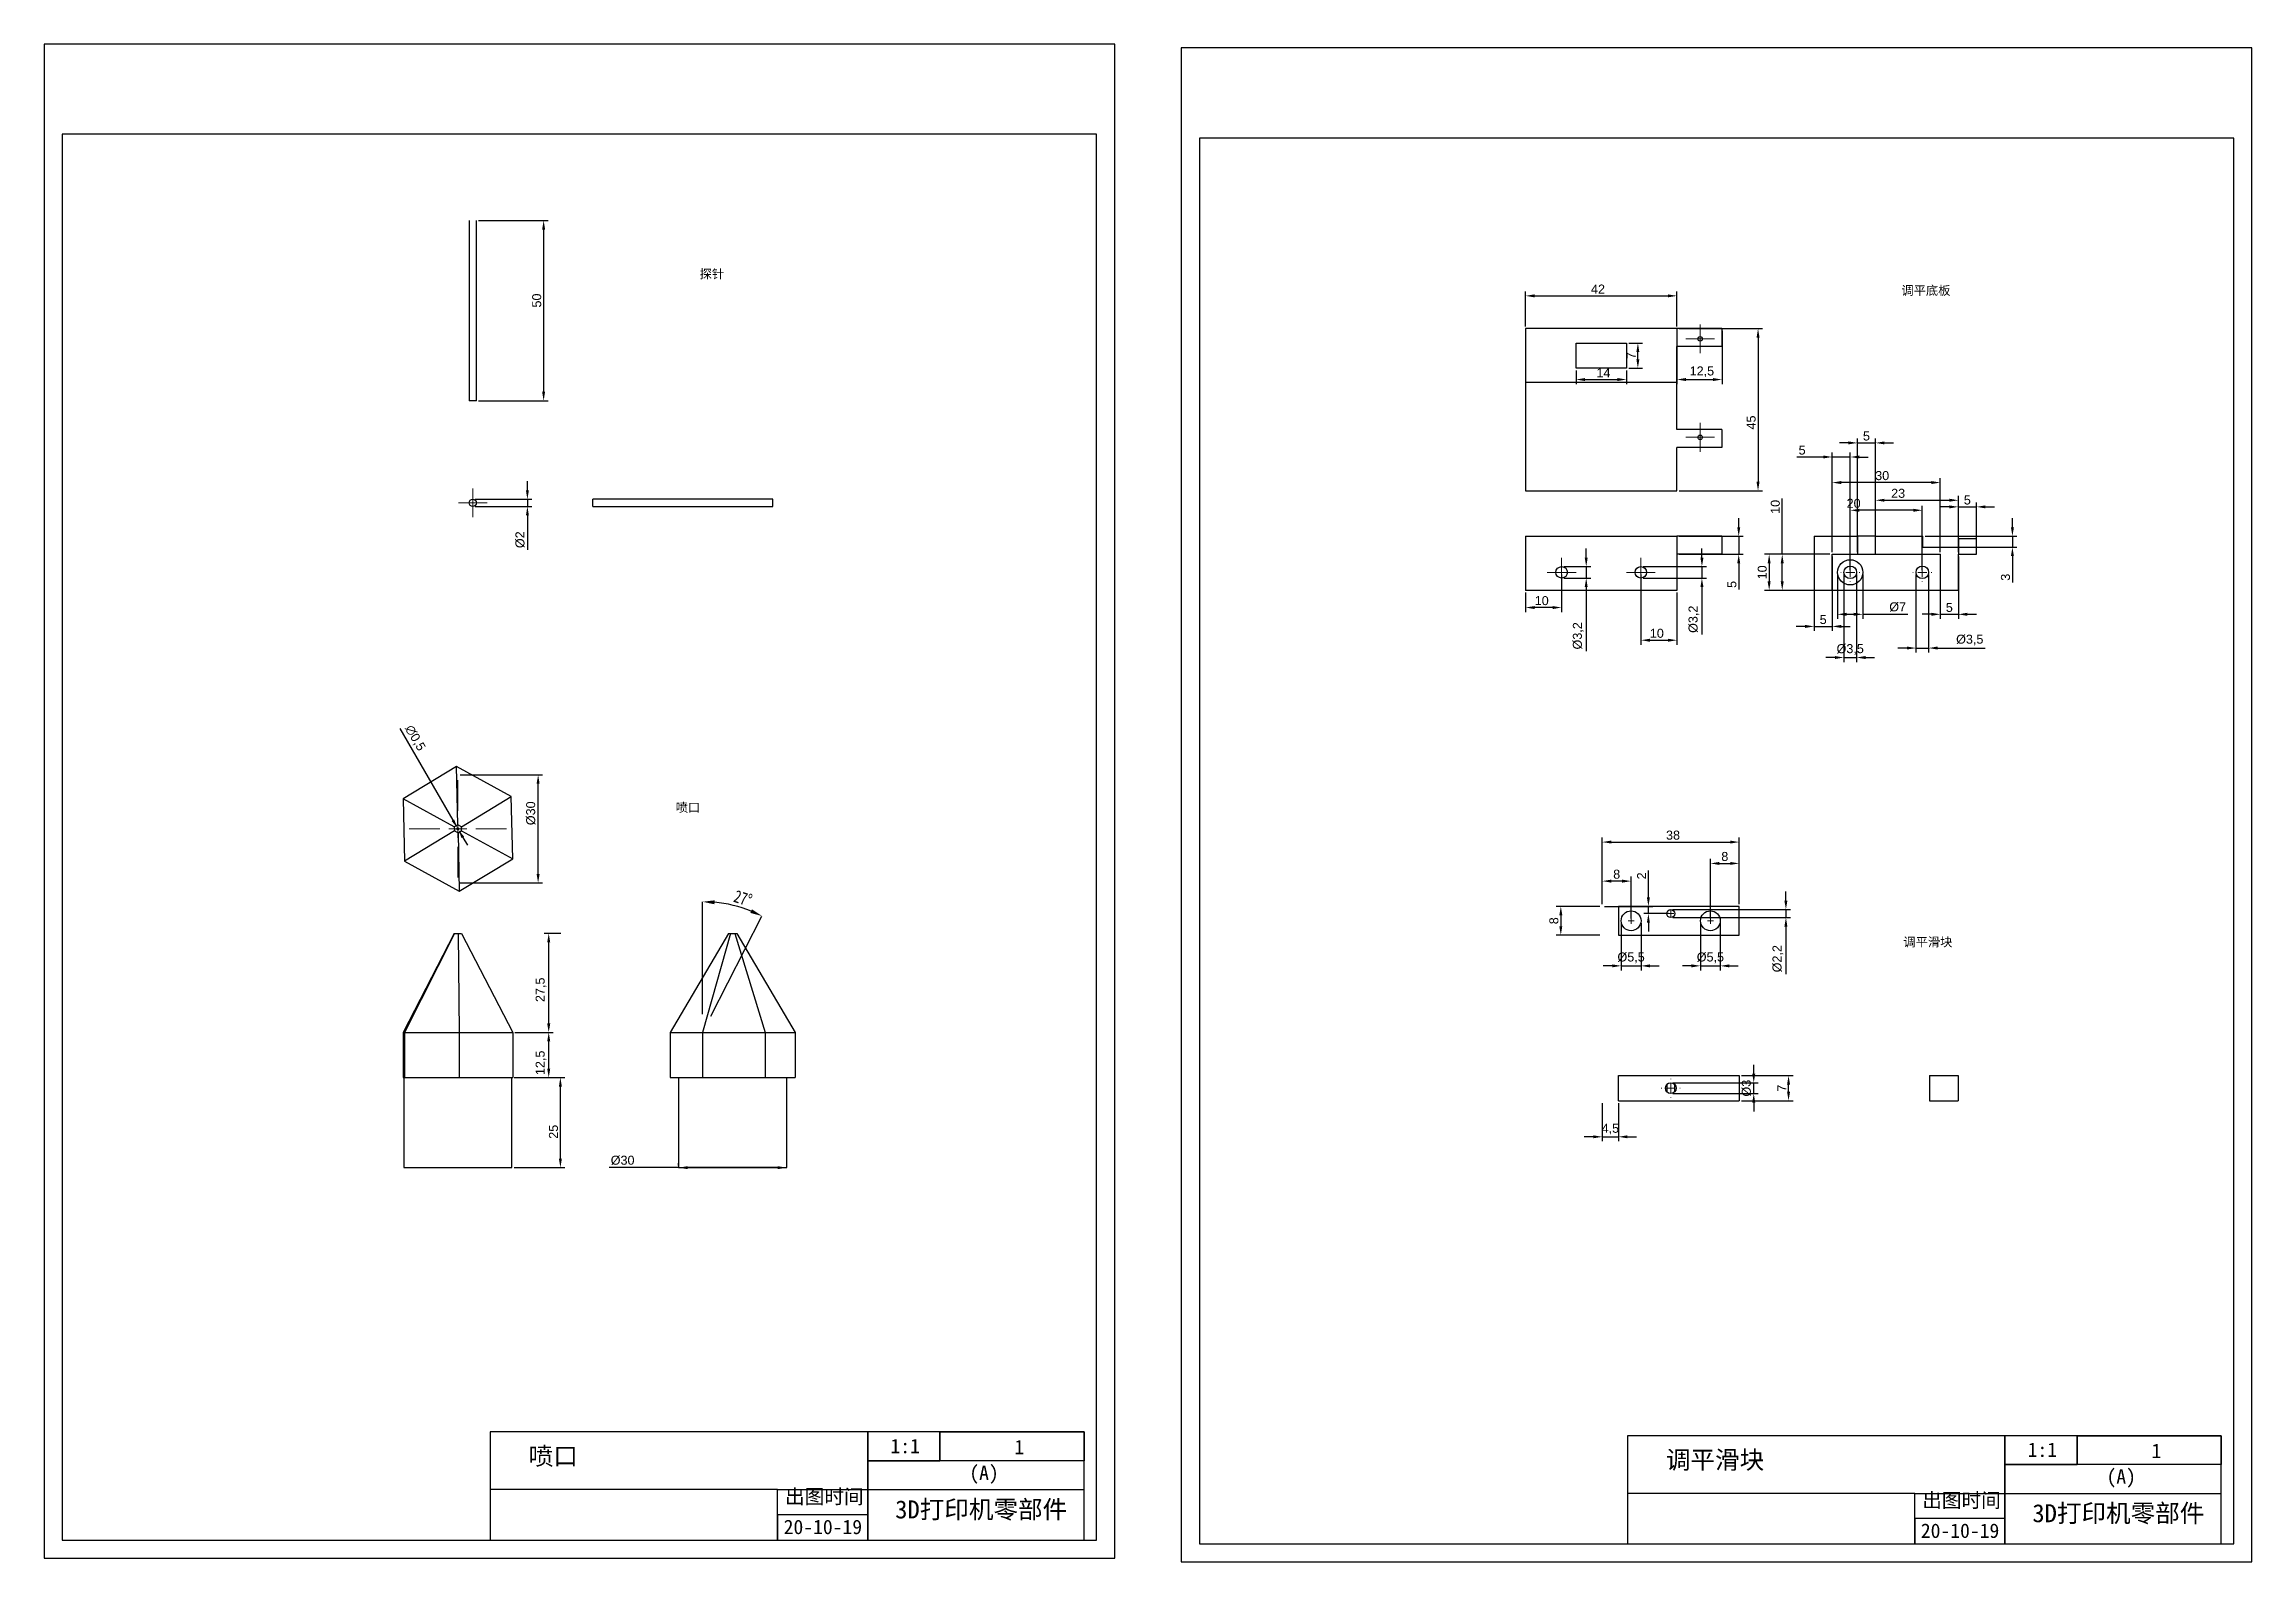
# Model space of a CAD drawing. Header units: millimetres. Extents: x -9 to 2385, y -1365 to 512.
# Drawn here: x 189 to 802, y -1357 to -936 of the extents above; entities that cross this region are included whole.
import ezdxf

# ---------------------------------------------------------------- set-up
doc = ezdxf.new("R2010")
doc.units = ezdxf.units.MM
doc.styles.add('SLDTEXTSTYLE0', font='TXT', dxfattribs={"width": 0.75})
doc.styles.get("Standard").update_dxf_attribs({"font": 'arial.ttf'})
doc.dimstyles.new('ISO-25', dxfattribs={"dimtxt": 2.5, "dimasz": 2.5, "dimexe": 1.25, "dimexo": 0.625, "dimtad": 1, "dimtxsty": 'Standard', "dimcen": 2.5, "dimclrd": 1, "dimclre": 1, "dimclrt": 1, "dimadec": 0, "dimazin": 0, "dimtfac": 1, "dimtmove": 0, "dimatfit": 3, "dimfxl": 1, "dimtfillclr": 1, "dimarcsym": 0})
doc.dimstyles.new('SLDDIMSTYLE5', dxfattribs={"dimtxt": 3.5, "dimasz": 3.302, "dimexe": 0, "dimexo": 0.0625, "dimgap": 0.875, "dimtad": 1, "dimlfac": 5, "dimrnd": 1e-09, "dimzin": 12, "dimdsep": 46, "dimtxsty": 'SLDTEXTSTYLE0', "dimsah": 1, "dimcen": 0, "dimadec": 0, "dimazin": 3, "dimtfac": 1, "dimtofl": 0, "dimtmove": 0, "dimatfit": 3, "dimfxl": 1, "dimfrac": 2, "dimtolj": 1, "dimtzin": 12, "dimarcsym": 0})

msp = doc.modelspace()

# ---------------------------------------------------------------- texts
at = {"char_height": 2.5, "attachment_point": 1}
for s, insert in [('{\\fSimSun|b0|i0|c134|p2;探针}', (370.8967, -998.4283)), ('{\\fSimSun|b0|i0|c134|p2;调平底板}', (704.2919, -1003.0141)), ('{\\fSimSun|b0|i0|c134|p2;喷口}', (364.2403, -1146.4408)), ('{\\fSimSun|b0|i0|c134|p2;调平滑块}', (704.8254, -1183.7725))]:
    msp.add_mtext_dynamic_manual_height_columns(s, width=39.865692, gutter_width=12.5, heights=[0], dxfattribs=dict(at, insert=insert))
at = {"char_height": 4, "width": 9.189944, "attachment_point": 1}
for insert in [(423.838, -1322.849, 420), (739.3296, -1323.8938, 420)]:
    msp.add_mtext('{\\fSimSun|b0|i0|c134|p2;1:1}', dxfattribs=dict(at, insert=insert))
at = {"attachment_point": 1}
for s, insert, char_height in [('{\\fSimSun|b0|i0|c134|p2;喷口}', (323.4725, -1325.1357, 620.1756), 5), ('{\\fSimSun|b0|i0|c134|p2;1}', (458.2191, -1323.1497, 420), 4), ('{\\fSimSun|b0|i0|c134|p2;调平滑块}', (638.9641, -1326.1805, 620.1756), 5), ('{\\fSimSun|b0|i0|c134|p2;1}', (773.7107, -1324.1945, 420), 4), ('{\\fSimSun|b0|i0|c134|p2;(A)}', (445.7202, -1330.2809, 420), 4), ('{\\fSimSun|b0|i0|c134|p2;(A)}', (761.2118, -1331.3257, 420), 4), ('{\\fSimSun|b0|i0|c134|p2;出图时间}', (394.5827, -1336.8901, 1260), 4), ('{\\fSimSun|b0|i0|c0|p2;3D\\fSimSun|b0|i0|c134|p2;打印机零部件}', (425.1536, -1339.9487), 5), ('{\\fSimSun|b0|i0|c134|p2;出图时间}', (710.0743, -1337.9349, 1260), 4), ('{\\fSimSun|b0|i0|c0|p2;3D\\fSimSun|b0|i0|c134|p2;打印机零部件}', (740.6452, -1340.9935), 5), ('{\\fSimSun|b0|i0|c134|p2;20-10-19}', (394.2099, -1345.3104), 4), ('{\\fSimSun|b0|i0|c134|p2;20-10-19}', (709.7015, -1346.3552), 4)]:
    msp.add_mtext(s, dxfattribs=dict(at, insert=insert, char_height=char_height))

# ---------------------------------------------------------------- blocks, each defined once
blk = doc.blocks.new('*D458')
at = {"color": 1, "linetype": 'Continuous', "lineweight": -2, "transparency": 16777216}
for p, q in [((323.11, -1059.7), (323.11, -1057.2)), ((308.58, -1062.2), (324.36, -1062.2)), ((308.58, -1064.2), (324.36, -1064.2)), ((323.11, -1062.2), (323.11, -1064.2)), ((323.11, -1066.7), (323.11, -1076.22))]:
    blk.add_line(p, q, dxfattribs=at)
at = {"color": 1, "linetype": 'Continuous', "transparency": 16777216}
for points in [[(322.7, -1059.7), (323.53, -1059.7), (323.11, -1062.2)], [(322.7, -1066.7), (323.53, -1066.7), (323.11, -1064.2)]]:
    blk.add_solid(points, dxfattribs=at)
at = {"layer": 'Defpoints', "color": 0, "linetype": 'Continuous', "transparency": 16777216}
for p in [(307.96, -1062.2), (307.96, -1064.2), (323.11, -1062.2)]:
    blk.add_point(p, dxfattribs=at)
at = {"color": 1, "linetype": 'Continuous', "lineweight": 18, "transparency": 16777216, "insert": (319.8, -1073.43), "char_height": 2.5, "attachment_point": 2, "rotation": 90}
blk.add_mtext('%%c2', dxfattribs=at)
blk = doc.blocks.new('SW_CENTERMARKSYMBOL_4')
at = {"color": 0, "linetype": 'Continuous', "lineweight": 0}
for p, q in [((-2.5, 0), (-4, 0)), ((0, 0), (-2.5, 0)), ((0, 2.5), (0, 4)), ((0, 0), (0, 2.5)), ((0, 0), (0, -2.5)), ((0, 0), (2.5, 0)), ((2.5, 0), (4, 0)), ((0, -2.5), (0, -4))]:
    blk.add_line(p, q, dxfattribs=at)
blk = doc.blocks.new('*D459')
at = {"color": 1, "linetype": 'Continuous', "lineweight": -2, "transparency": 16777216}
for p, q in [((309.58, -984.87), (328.87, -984.87)), ((327.62, -987.37), (327.62, -1032.37)), ((309.58, -1034.87), (328.87, -1034.87))]:
    blk.add_line(p, q, dxfattribs=at)
at = {"color": 1, "linetype": 'Continuous', "transparency": 16777216}
for points in [[(327.2, -987.37), (328.03, -987.37), (327.62, -984.87)], [(327.2, -1032.37), (328.03, -1032.37), (327.62, -1034.87)]]:
    blk.add_solid(points, dxfattribs=at)
at = {"layer": 'Defpoints', "color": 0, "linetype": 'Continuous', "transparency": 16777216}
for p in [(308.96, -984.87), (308.96, -1034.87), (327.62, -1034.87)]:
    blk.add_point(p, dxfattribs=at)
at = {"color": 1, "linetype": 'Continuous', "lineweight": 18, "transparency": 16777216, "insert": (324.44, -1007.07), "char_height": 2.5, "attachment_point": 2, "rotation": 90}
blk.add_mtext('50', dxfattribs=at)
blk = doc.blocks.new('*D460')
at = {"color": 1, "linetype": 'Continuous', "lineweight": -2, "transparency": 16777216}
for p, q in [((319.46, -1222.63), (333.51, -1222.63)), ((332.26, -1245.13), (332.26, -1225.13)), ((319.46, -1247.63), (333.51, -1247.63))]:
    blk.add_line(p, q, dxfattribs=at)
at = {"color": 1, "linetype": 'Continuous', "transparency": 16777216}
for points in [[(331.85, -1225.13), (332.68, -1225.13), (332.26, -1222.63)], [(331.85, -1245.13), (332.68, -1245.13), (332.26, -1247.63)]]:
    blk.add_solid(points, dxfattribs=at)
at = {"layer": 'Defpoints', "color": 0, "linetype": 'Continuous', "transparency": 16777216}
for p in [(318.84, -1222.63), (332.26, -1222.63), (318.84, -1247.63)]:
    blk.add_point(p, dxfattribs=at)
at = {"color": 1, "linetype": 'Continuous', "lineweight": 18, "transparency": 16777216, "insert": (329.09, -1237.68), "char_height": 2.5, "attachment_point": 2, "rotation": 90}
blk.add_mtext('25', dxfattribs=at)
blk = doc.blocks.new('*D461')
at = {"color": 1, "linetype": 'Continuous', "lineweight": -2, "transparency": 16777216}
for p, q in [((319.66, -1210.13), (330.28, -1210.13)), ((329.03, -1220.13), (329.03, -1212.63)), ((319.66, -1222.63), (330.28, -1222.63))]:
    blk.add_line(p, q, dxfattribs=at)
at = {"color": 1, "linetype": 'Continuous', "transparency": 16777216}
for points in [[(328.61, -1212.63), (329.45, -1212.63), (329.03, -1210.13)], [(328.61, -1220.13), (329.45, -1220.13), (329.03, -1222.63)]]:
    blk.add_solid(points, dxfattribs=at)
at = {"layer": 'Defpoints', "color": 0, "linetype": 'Continuous', "transparency": 16777216}
for p in [(319.03, -1210.13), (329.03, -1210.13), (319.03, -1222.63)]:
    blk.add_point(p, dxfattribs=at)
at = {"color": 1, "linetype": 'Continuous', "lineweight": 18, "transparency": 16777216, "insert": (325.4, -1218.55), "char_height": 2.5, "attachment_point": 2, "rotation": 90}
blk.add_mtext('12,5', dxfattribs=at)
blk = doc.blocks.new('*D462')
at = {"color": 1, "linetype": 'Continuous', "lineweight": -2, "transparency": 16777216}
for p, q in [((332.42, -1182.63), (327.78, -1182.63)), ((329.03, -1207.63), (329.03, -1185.13)), ((319.66, -1210.13), (330.28, -1210.13))]:
    blk.add_line(p, q, dxfattribs=at)
at = {"color": 1, "linetype": 'Continuous', "transparency": 16777216}
for points in [[(328.61, -1185.13), (329.45, -1185.13), (329.03, -1182.63)], [(328.61, -1207.63), (329.45, -1207.63), (329.03, -1210.13)]]:
    blk.add_solid(points, dxfattribs=at)
at = {"layer": 'Defpoints', "color": 0, "linetype": 'Continuous', "transparency": 16777216}
for p in [(329.03, -1182.63), (333.04, -1182.63), (319.03, -1210.13)]:
    blk.add_point(p, dxfattribs=at)
at = {"color": 1, "linetype": 'Continuous', "lineweight": 18, "transparency": 16777216, "insert": (325.4, -1198.29), "char_height": 2.5, "attachment_point": 2, "rotation": 90}
blk.add_mtext('27,5', dxfattribs=at)
blk = doc.blocks.new('*D463')
at = {"color": 1, "linetype": 'Continuous', "lineweight": -2, "transparency": 16777216}
for p, q in [((304.46, -1138.64), (327.34, -1138.64)), ((326.09, -1166.14), (326.09, -1141.14)), ((304.46, -1168.64), (327.34, -1168.64))]:
    blk.add_line(p, q, dxfattribs=at)
at = {"color": 1, "linetype": 'Continuous', "transparency": 16777216}
for points in [[(325.67, -1141.14), (326.5, -1141.14), (326.09, -1138.64)], [(325.67, -1166.14), (326.5, -1166.14), (326.09, -1168.64)]]:
    blk.add_solid(points, dxfattribs=at)
at = {"layer": 'Defpoints', "color": 0, "linetype": 'Continuous', "transparency": 16777216}
for p in [(303.84, -1138.64), (326.09, -1138.64), (303.84, -1168.64)]:
    blk.add_point(p, dxfattribs=at)
at = {"color": 1, "linetype": 'Continuous', "lineweight": 18, "transparency": 16777216, "insert": (322.77, -1149.32), "char_height": 2.5, "attachment_point": 2, "rotation": 90}
blk.add_mtext('%%c30', dxfattribs=at)
blk = doc.blocks.new('*D464')
at = {"color": 1, "linetype": 'Continuous', "lineweight": -2, "transparency": 16777216}
for p, q in [((287.76, -1125.79), (302.46, -1151.26)), ((303.96, -1153.86), (303.71, -1153.42)), ((305.21, -1156.02), (306.46, -1158.19))]:
    blk.add_line(p, q, dxfattribs=at)
at = {"color": 1, "linetype": 'Continuous', "transparency": 16777216}
for points in [[(302.82, -1151.05), (302.1, -1151.47), (303.71, -1153.42)], [(305.57, -1155.81), (304.85, -1156.23), (303.96, -1153.86)]]:
    blk.add_solid(points, dxfattribs=at)
at = {"layer": 'Defpoints', "color": 0, "linetype": 'Continuous', "transparency": 16777216}
for p in [(303.71, -1153.42), (303.96, -1153.86)]:
    blk.add_point(p, dxfattribs=at)
at = {"color": 1, "linetype": 'Continuous', "lineweight": 18, "transparency": 16777216, "insert": (291.29, -1124.48), "char_height": 2.5, "attachment_point": 1, "rotation": 300}
blk.add_mtext('∅0,5', dxfattribs=at)
blk = doc.blocks.new('SW_CENTERMARKSYMBOL_0')
at = {"color": 0, "linetype": 'Continuous', "lineweight": 0}
for p, q in [((0, 5), (0, 13.5)), ((-5, 0), (-13.5, 0)), ((0, 0), (-2.5, 0)), ((0, 0), (0, 2.5)), ((0, 0), (0, -2.5)), ((0, 0), (2.5, 0)), ((5, 0), (13.5, 0)), ((0, -5), (0, -13.5))]:
    blk.add_line(p, q, dxfattribs=at)
blk = doc.blocks.new('*D465')
at = {"color": 1, "linetype": 'Continuous', "lineweight": -2, "transparency": 16777216}
for p, q in [((365.05, -1247.63), (345.76, -1247.63)), ((365.05, -1247.01), (365.05, -1246.38)), ((392.55, -1247.63), (367.55, -1247.63)), ((395.05, -1247.01), (395.05, -1246.38))]:
    blk.add_line(p, q, dxfattribs=at)
at = {"color": 1, "linetype": 'Continuous', "transparency": 16777216}
for points in [[(367.55, -1247.22), (367.55, -1248.05), (365.05, -1247.63)], [(392.55, -1247.22), (392.55, -1248.05), (395.05, -1247.63)]]:
    blk.add_solid(points, dxfattribs=at)
at = {"layer": 'Defpoints', "color": 0, "linetype": 'Continuous', "transparency": 16777216}
for p in [(365.05, -1247.63), (365.05, -1247.63), (395.05, -1247.63)]:
    blk.add_point(p, dxfattribs=at)
at = {"color": 1, "linetype": 'Continuous', "lineweight": 18, "transparency": 16777216, "insert": (349.53, -1244.32), "char_height": 2.5, "attachment_point": 2}
blk.add_mtext('%%c30', dxfattribs=at)
blk = doc.blocks.new('*D466')
at = {"color": 0, "linetype": 'Continuous', "lineweight": -2, "transparency": 16777216}
for p, q in [((371.73, -1205.07), (371.73, -1173.87)), ((374.03, -1205.62), (388.2, -1177.82))]:
    blk.add_line(p, q, dxfattribs=at)
blk.add_arc((371.73, -1210.13), 36.27, 68.21914, 84.78179, dxfattribs=at)
at = {"color": 0, "linetype": 'Continuous', "transparency": 16777216}
for points in [[(375.01, -1174.57), (375.06, -1173.47), (371.73, -1173.87)], [(385.42, -1175.95), (384.96, -1176.96), (388.2, -1177.82)]]:
    blk.add_solid(points, dxfattribs=at)
at = {"layer": 'Defpoints', "color": 0, "linetype": 'Continuous', "transparency": 16777216}
for p in [(377.41, -1174.31), (371.73, -1205.13), (374, -1205.68), (371.73, -1210.13), (371.73, -1210.13)]:
    blk.add_point(p, dxfattribs=at)
at = {"color": 0, "linetype": 'Continuous', "lineweight": 18, "transparency": 16777216, "insert": (381.14, -1170.48), "char_height": 3.5, "attachment_point": 1, "rotation": 342.34273, "style": 'SLDTEXTSTYLE0'}
blk.add_mtext('\\A1;27°', dxfattribs=at)
blk = doc.blocks.new('*D467')
at = {"color": 1, "linetype": 'Continuous', "lineweight": -2, "transparency": 16777216}
for p, q in [((659.18, -1069.98), (659.18, -1067.48)), ((642.66, -1072.48), (660.43, -1072.48)), ((642.66, -1077.48), (660.43, -1077.48)), ((659.18, -1072.48), (659.18, -1077.48)), ((659.18, -1079.98), (659.18, -1087.28))]:
    blk.add_line(p, q, dxfattribs=at)
at = {"color": 1, "linetype": 'Continuous', "transparency": 16777216}
for points in [[(658.77, -1069.98), (659.6, -1069.98), (659.18, -1072.48)], [(658.77, -1079.98), (659.6, -1079.98), (659.18, -1077.48)]]:
    blk.add_solid(points, dxfattribs=at)
at = {"layer": 'Defpoints', "color": 0, "linetype": 'Continuous', "transparency": 16777216}
for p in [(642.04, -1072.48), (642.04, -1077.48), (659.18, -1072.48)]:
    blk.add_point(p, dxfattribs=at)
at = {"color": 1, "linetype": 'Continuous', "lineweight": 18, "transparency": 16777216, "insert": (656.02, -1085.83), "char_height": 2.5, "attachment_point": 2, "rotation": 90}
blk.add_mtext('5', dxfattribs=at)
blk = doc.blocks.new('*D468')
at = {"color": 1, "linetype": 'Continuous', "lineweight": -2, "transparency": 16777216}
for p, q in [((648.97, -1078.38), (648.97, -1075.88)), ((632.66, -1080.88), (650.22, -1080.88)), ((632.66, -1084.08), (650.22, -1084.08)), ((648.97, -1080.88), (648.97, -1084.08)), ((648.97, -1086.58), (648.97, -1099.74))]:
    blk.add_line(p, q, dxfattribs=at)
at = {"color": 1, "linetype": 'Continuous', "transparency": 16777216}
for points in [[(648.55, -1078.38), (649.39, -1078.38), (648.97, -1080.88)], [(648.55, -1086.58), (649.39, -1086.58), (648.97, -1084.08)]]:
    blk.add_solid(points, dxfattribs=at)
at = {"layer": 'Defpoints', "color": 0, "linetype": 'Continuous', "transparency": 16777216}
for p in [(632.04, -1080.88), (632.04, -1084.08), (648.97, -1080.88)]:
    blk.add_point(p, dxfattribs=at)
at = {"color": 1, "linetype": 'Continuous', "lineweight": 18, "transparency": 16777216, "insert": (645.26, -1095.49), "char_height": 2.5, "attachment_point": 2, "rotation": 90}
blk.add_mtext('%%c3,2', dxfattribs=at)
blk = doc.blocks.new('*D469')
at = {"color": 1, "linetype": 'Continuous', "lineweight": -2, "transparency": 16777216}
for p, q in [((616.87, -1078.38), (616.87, -1075.88)), ((610.66, -1080.88), (618.12, -1080.88)), ((610.66, -1084.08), (618.12, -1084.08)), ((616.87, -1080.88), (616.87, -1084.08)), ((616.87, -1086.58), (616.87, -1104.34))]:
    blk.add_line(p, q, dxfattribs=at)
at = {"color": 1, "linetype": 'Continuous', "transparency": 16777216}
for points in [[(616.45, -1078.38), (617.28, -1078.38), (616.87, -1080.88)], [(616.45, -1086.58), (617.28, -1086.58), (616.87, -1084.08)]]:
    blk.add_solid(points, dxfattribs=at)
at = {"layer": 'Defpoints', "color": 0, "linetype": 'Continuous', "transparency": 16777216}
for p in [(610.04, -1080.88), (610.04, -1084.08), (616.87, -1080.88)]:
    blk.add_point(p, dxfattribs=at)
at = {"color": 1, "linetype": 'Continuous', "lineweight": 18, "transparency": 16777216, "insert": (613.16, -1100.09), "char_height": 2.5, "attachment_point": 2, "rotation": 90}
blk.add_mtext('%%c3,2', dxfattribs=at)
blk = doc.blocks.new('*D470')
at = {"color": 1, "linetype": 'Continuous', "lineweight": -2, "transparency": 16777216}
for p, q in [((610.04, -1083.1), (610.04, -1093.49)), ((600.04, -1088.1), (600.04, -1093.49)), ((607.54, -1092.24), (602.54, -1092.24))]:
    blk.add_line(p, q, dxfattribs=at)
at = {"color": 1, "linetype": 'Continuous', "transparency": 16777216}
for points in [[(602.54, -1091.83), (602.54, -1092.66), (600.04, -1092.24)], [(607.54, -1091.83), (607.54, -1092.66), (610.04, -1092.24)]]:
    blk.add_solid(points, dxfattribs=at)
at = {"layer": 'Defpoints', "color": 0, "linetype": 'Continuous', "transparency": 16777216}
for p in [(610.04, -1082.48), (600.04, -1087.48), (600.04, -1092.24)]:
    blk.add_point(p, dxfattribs=at)
at = {"color": 1, "linetype": 'Continuous', "lineweight": 18, "transparency": 16777216, "insert": (604.52, -1089.07), "char_height": 2.5, "attachment_point": 2}
blk.add_mtext('10', dxfattribs=at)
blk = doc.blocks.new('*D471')
at = {"color": 1, "linetype": 'Continuous', "lineweight": -2, "transparency": 16777216}
for p, q in [((632.04, -1083.1), (632.04, -1102.56)), ((642.04, -1088.1), (642.04, -1102.56)), ((634.54, -1101.31), (639.54, -1101.31))]:
    blk.add_line(p, q, dxfattribs=at)
at = {"color": 1, "linetype": 'Continuous', "transparency": 16777216}
for points in [[(634.54, -1100.9), (634.54, -1101.73), (632.04, -1101.31)], [(639.54, -1100.9), (639.54, -1101.73), (642.04, -1101.31)]]:
    blk.add_solid(points, dxfattribs=at)
at = {"layer": 'Defpoints', "color": 0, "linetype": 'Continuous', "transparency": 16777216}
for p in [(632.04, -1082.48), (642.04, -1087.48), (642.04, -1101.31)]:
    blk.add_point(p, dxfattribs=at)
at = {"color": 1, "linetype": 'Continuous', "lineweight": 18, "transparency": 16777216, "insert": (636.46, -1098.13), "char_height": 2.5, "attachment_point": 2}
blk.add_mtext('10', dxfattribs=at)
blk = doc.blocks.new('SW_CENTERMARKSYMBOL_1')
at = {"color": 0, "linetype": 'Continuous', "lineweight": 0}
for p, q in [((-2.5, 0), (-4, 0)), ((0, 0), (-2.5, 0)), ((0, 2.5), (0, 4)), ((0, 0), (0, 2.5)), ((0, 0), (0, -2.5)), ((0, 0), (2.5, 0)), ((2.5, 0), (4, 0)), ((0, -2.5), (0, -4))]:
    blk.add_line(p, q, dxfattribs=at)
blk = doc.blocks.new('SW_CENTERMARKSYMBOL_2')
at = {"color": 0, "linetype": 'Continuous', "lineweight": 0}
for p, q in [((-2.5, 0), (-4, 0)), ((0, 0), (-2.5, 0)), ((0, 2.5), (0, 4)), ((0, 0), (0, 2.5)), ((0, 0), (0, -2.5)), ((0, 0), (2.5, 0)), ((2.5, 0), (4, 0)), ((0, -2.5), (0, -4))]:
    blk.add_line(p, q, dxfattribs=at)
blk = doc.blocks.new('*D472')
at = {"color": 1, "linetype": 'Continuous', "lineweight": -2, "transparency": 16777216}
for p, q in [((600.04, -1014.24), (600.04, -1004.52)), ((602.54, -1005.77), (639.54, -1005.77)), ((642.04, -1014.24), (642.04, -1004.52))]:
    blk.add_line(p, q, dxfattribs=at)
at = {"color": 1, "linetype": 'Continuous', "transparency": 16777216}
for points in [[(602.54, -1005.36), (602.54, -1006.19), (600.04, -1005.77)], [(639.54, -1005.36), (639.54, -1006.19), (642.04, -1005.77)]]:
    blk.add_solid(points, dxfattribs=at)
at = {"layer": 'Defpoints', "color": 0, "linetype": 'Continuous', "transparency": 16777216}
for p in [(642.04, -1005.77), (600.04, -1014.86), (642.04, -1014.86)]:
    blk.add_point(p, dxfattribs=at)
at = {"color": 1, "linetype": 'Continuous', "lineweight": 18, "transparency": 16777216, "insert": (620.14, -1002.64), "char_height": 2.5, "attachment_point": 2}
blk.add_mtext('42', dxfattribs=at)
blk = doc.blocks.new('*D473')
at = {"color": 1, "linetype": 'Continuous', "lineweight": -2, "transparency": 16777216}
for p, q in [((642.66, -1014.86), (665.79, -1014.86)), ((664.54, -1017.36), (664.54, -1057.36)), ((642.66, -1059.86), (665.79, -1059.86))]:
    blk.add_line(p, q, dxfattribs=at)
at = {"color": 1, "linetype": 'Continuous', "transparency": 16777216}
for points in [[(664.12, -1017.36), (664.95, -1017.36), (664.54, -1014.86)], [(664.12, -1057.36), (664.95, -1057.36), (664.54, -1059.86)]]:
    blk.add_solid(points, dxfattribs=at)
at = {"layer": 'Defpoints', "color": 0, "linetype": 'Continuous', "transparency": 16777216}
for p in [(642.04, -1014.86), (642.04, -1059.86), (664.54, -1059.86)]:
    blk.add_point(p, dxfattribs=at)
at = {"color": 1, "linetype": 'Continuous', "lineweight": 18, "transparency": 16777216, "insert": (661.37, -1040.91), "char_height": 2.5, "attachment_point": 2, "rotation": 90}
blk.add_mtext('45', dxfattribs=at)
blk = doc.blocks.new('*D474')
at = {"color": 1, "linetype": 'Continuous', "lineweight": -2, "transparency": 16777216}
for p, q in [((628.66, -1018.86), (632.45, -1018.86)), ((631.2, -1023.36), (631.2, -1021.36)), ((628.66, -1025.86), (632.45, -1025.86))]:
    blk.add_line(p, q, dxfattribs=at)
at = {"color": 1, "linetype": 'Continuous', "transparency": 16777216}
for points in [[(630.78, -1021.36), (631.61, -1021.36), (631.2, -1018.86)], [(630.78, -1023.36), (631.61, -1023.36), (631.2, -1025.86)]]:
    blk.add_solid(points, dxfattribs=at)
at = {"layer": 'Defpoints', "color": 0, "linetype": 'Continuous', "transparency": 16777216}
for p in [(628.04, -1018.86), (631.2, -1018.86), (628.04, -1025.86)]:
    blk.add_point(p, dxfattribs=at)
at = {"color": 1, "linetype": 'Continuous', "lineweight": 18, "transparency": 16777216, "insert": (628.07, -1022.36), "char_height": 2.5, "attachment_point": 2, "rotation": 90}
blk.add_mtext('7', dxfattribs=at)
blk = doc.blocks.new('*D475')
at = {"color": 1, "linetype": 'Continuous', "lineweight": -2, "transparency": 16777216}
for p, q in [((614.04, -1026.49), (614.04, -1030.24)), ((628.04, -1026.49), (628.04, -1030.24)), ((616.54, -1028.99), (625.54, -1028.99))]:
    blk.add_line(p, q, dxfattribs=at)
at = {"color": 1, "linetype": 'Continuous', "transparency": 16777216}
for points in [[(616.54, -1028.57), (616.54, -1029.41), (614.04, -1028.99)], [(625.54, -1028.57), (625.54, -1029.41), (628.04, -1028.99)]]:
    blk.add_solid(points, dxfattribs=at)
at = {"layer": 'Defpoints', "color": 0, "linetype": 'Continuous', "transparency": 16777216}
for p in [(614.04, -1025.86), (628.04, -1025.86), (628.04, -1028.99)]:
    blk.add_point(p, dxfattribs=at)
at = {"color": 1, "linetype": 'Continuous', "lineweight": 18, "transparency": 16777216, "insert": (621.65, -1025.85), "char_height": 2.5, "attachment_point": 2}
blk.add_mtext('14', dxfattribs=at)
blk = doc.blocks.new('*D476')
at = {"color": 1, "linetype": 'Continuous', "lineweight": -2, "transparency": 16777216}
for p, q in [((642.04, -1015.49), (642.04, -1030.24)), ((654.54, -1015.49), (654.54, -1030.24)), ((644.54, -1028.99), (652.04, -1028.99))]:
    blk.add_line(p, q, dxfattribs=at)
at = {"color": 1, "linetype": 'Continuous', "transparency": 16777216}
for points in [[(644.54, -1028.57), (644.54, -1029.41), (642.04, -1028.99)], [(652.04, -1028.57), (652.04, -1029.41), (654.54, -1028.99)]]:
    blk.add_solid(points, dxfattribs=at)
at = {"layer": 'Defpoints', "color": 0, "linetype": 'Continuous', "transparency": 16777216}
for p in [(642.04, -1014.86), (654.54, -1014.86), (654.54, -1028.99)]:
    blk.add_point(p, dxfattribs=at)
at = {"color": 1, "linetype": 'Continuous', "lineweight": 18, "transparency": 16777216, "insert": (648.96, -1025.36), "char_height": 2.5, "attachment_point": 2}
blk.add_mtext('12,5', dxfattribs=at)
blk = doc.blocks.new('SW_CENTERMARKSYMBOL_3')
at = {"color": 0, "linetype": 'Continuous', "lineweight": 0}
for p, q in [((-2.5, 0), (-4, 0)), ((0, 0), (-2.5, 0)), ((0, 2.5), (0, 4)), ((0, 0), (0, 2.5)), ((0, 0), (0, -2.5)), ((0, 0), (2.5, 0)), ((2.5, 0), (4, 0)), ((0, -2.5), (0, -4))]:
    blk.add_line(p, q, dxfattribs=at)
blk = doc.blocks.new('*D477')
at = {"color": 1, "linetype": 'Continuous', "lineweight": -2, "transparency": 16777216}
for p, q in [((680.11, -1078.1), (680.11, -1098.73)), ((685.11, -1078.1), (685.11, -1098.73)), ((677.61, -1097.48), (675.11, -1097.48)), ((680.11, -1097.48), (685.11, -1097.48)), ((687.61, -1097.48), (690.11, -1097.48))]:
    blk.add_line(p, q, dxfattribs=at)
at = {"color": 1, "linetype": 'Continuous', "transparency": 16777216}
for points in [[(677.61, -1097.06), (677.61, -1097.89), (680.11, -1097.48)], [(687.61, -1097.06), (687.61, -1097.89), (685.11, -1097.48)]]:
    blk.add_solid(points, dxfattribs=at)
at = {"layer": 'Defpoints', "color": 0, "linetype": 'Continuous', "transparency": 16777216}
for p in [(680.11, -1077.48), (685.11, -1077.48), (685.11, -1097.48)]:
    blk.add_point(p, dxfattribs=at)
at = {"color": 1, "linetype": 'Continuous', "lineweight": 18, "transparency": 16777216, "insert": (682.61, -1094.31), "char_height": 2.5, "attachment_point": 2}
blk.add_mtext('5', dxfattribs=at)
blk = doc.blocks.new('*D478')
at = {"color": 1, "linetype": 'Continuous', "lineweight": -2, "transparency": 16777216}
for p, q in [((715.11, -1078.1), (715.11, -1095.37)), ((720.11, -1078.1), (720.11, -1095.37)), ((712.61, -1094.12), (710.11, -1094.12)), ((715.11, -1094.12), (720.11, -1094.12)), ((722.61, -1094.12), (725.11, -1094.12))]:
    blk.add_line(p, q, dxfattribs=at)
at = {"color": 1, "linetype": 'Continuous', "transparency": 16777216}
for points in [[(712.61, -1093.7), (712.61, -1094.54), (715.11, -1094.12)], [(722.61, -1093.7), (722.61, -1094.54), (720.11, -1094.12)]]:
    blk.add_solid(points, dxfattribs=at)
at = {"layer": 'Defpoints', "color": 0, "linetype": 'Continuous', "transparency": 16777216}
for p in [(715.11, -1077.48), (720.11, -1077.48), (720.11, -1094.12)]:
    blk.add_point(p, dxfattribs=at)
at = {"color": 1, "linetype": 'Continuous', "lineweight": 18, "transparency": 16777216, "insert": (717.61, -1090.95), "char_height": 2.5, "attachment_point": 2}
blk.add_mtext('5', dxfattribs=at)
blk = doc.blocks.new('*D479')
at = {"color": 1, "linetype": 'Continuous', "lineweight": -2, "transparency": 16777216}
for p, q in [((685.11, -1076.85), (685.11, -1056.32)), ((712.61, -1057.57), (687.61, -1057.57)), ((715.11, -1076.85), (715.11, -1056.32))]:
    blk.add_line(p, q, dxfattribs=at)
at = {"color": 1, "linetype": 'Continuous', "transparency": 16777216}
for points in [[(687.61, -1057.15), (687.61, -1057.99), (685.11, -1057.57)], [(712.61, -1057.15), (712.61, -1057.99), (715.11, -1057.57)]]:
    blk.add_solid(points, dxfattribs=at)
at = {"layer": 'Defpoints', "color": 0, "linetype": 'Continuous', "transparency": 16777216}
for p in [(685.11, -1057.57), (685.11, -1077.48), (715.11, -1077.48)]:
    blk.add_point(p, dxfattribs=at)
at = {"color": 1, "linetype": 'Continuous', "lineweight": 18, "transparency": 16777216, "insert": (698.98, -1054.39), "char_height": 2.5, "attachment_point": 2}
blk.add_mtext('30', dxfattribs=at)
blk = doc.blocks.new('*D480')
at = {"color": 1, "linetype": 'Continuous', "lineweight": -2, "transparency": 16777216}
for p, q in [((684.49, -1077.48), (666.37, -1077.48)), ((667.62, -1079.98), (667.62, -1084.98)), ((684.49, -1087.48), (666.37, -1087.48))]:
    blk.add_line(p, q, dxfattribs=at)
at = {"color": 1, "linetype": 'Continuous', "transparency": 16777216}
for points in [[(667.2, -1079.98), (668.03, -1079.98), (667.62, -1077.48)], [(667.2, -1084.98), (668.03, -1084.98), (667.62, -1087.48)]]:
    blk.add_solid(points, dxfattribs=at)
at = {"layer": 'Defpoints', "color": 0, "linetype": 'Continuous', "transparency": 16777216}
for p in [(685.11, -1077.48), (667.62, -1087.48), (685.11, -1087.48)]:
    blk.add_point(p, dxfattribs=at)
at = {"color": 1, "linetype": 'Continuous', "lineweight": 18, "transparency": 16777216, "insert": (664.44, -1082.48), "char_height": 2.5, "attachment_point": 2, "rotation": 90}
blk.add_mtext('10', dxfattribs=at)
blk = doc.blocks.new('*D481')
at = {"color": 1, "linetype": 'Continuous', "lineweight": -2, "transparency": 16777216}
for p, q in [((735.11, -1069.98), (735.11, -1067.48)), ((710.9, -1072.48), (736.36, -1072.48)), ((710.9, -1075.48), (736.36, -1075.48)), ((735.11, -1072.48), (735.11, -1075.48)), ((735.11, -1077.98), (735.11, -1085.27))]:
    blk.add_line(p, q, dxfattribs=at)
at = {"color": 1, "linetype": 'Continuous', "transparency": 16777216}
for points in [[(734.7, -1069.98), (735.53, -1069.98), (735.11, -1072.48)], [(734.7, -1077.98), (735.53, -1077.98), (735.11, -1075.48)]]:
    blk.add_solid(points, dxfattribs=at)
at = {"layer": 'Defpoints', "color": 0, "linetype": 'Continuous', "transparency": 16777216}
for p in [(710.27, -1072.48), (710.27, -1075.48), (735.11, -1075.48)]:
    blk.add_point(p, dxfattribs=at)
at = {"color": 1, "linetype": 'Continuous', "lineweight": 18, "transparency": 16777216, "insert": (731.93, -1083.83), "char_height": 2.5, "attachment_point": 2, "rotation": 90}
blk.add_mtext('3', dxfattribs=at)
blk = doc.blocks.new('*D482')
at = {"color": 1, "linetype": 'Continuous', "lineweight": -2, "transparency": 16777216}
for p, q in [((671.24, -1077.48), (671.24, -1062.02)), ((684.49, -1077.48), (669.99, -1077.48)), ((671.24, -1084.98), (671.24, -1079.98)), ((684.49, -1087.48), (669.99, -1087.48))]:
    blk.add_line(p, q, dxfattribs=at)
at = {"color": 1, "linetype": 'Continuous', "transparency": 16777216}
for points in [[(670.83, -1079.98), (671.66, -1079.98), (671.24, -1077.48)], [(670.83, -1084.98), (671.66, -1084.98), (671.24, -1087.48)]]:
    blk.add_solid(points, dxfattribs=at)
at = {"layer": 'Defpoints', "color": 0, "linetype": 'Continuous', "transparency": 16777216}
for p in [(685.11, -1077.48), (671.24, -1087.48), (685.11, -1087.48)]:
    blk.add_point(p, dxfattribs=at)
at = {"color": 1, "linetype": 'Continuous', "lineweight": 18, "transparency": 16777216, "insert": (668.07, -1064.31), "char_height": 2.5, "attachment_point": 2, "rotation": 90}
blk.add_mtext('10', dxfattribs=at)
blk = doc.blocks.new('*D483')
at = {"color": 1, "linetype": 'Continuous', "lineweight": -2, "transparency": 16777216}
for p, q in [((688.36, -1083.1), (688.36, -1107.36)), ((691.86, -1083.1), (691.86, -1107.36)), ((685.86, -1106.11), (683.36, -1106.11)), ((688.36, -1106.11), (691.86, -1106.11)), ((694.36, -1106.11), (696.86, -1106.11))]:
    blk.add_line(p, q, dxfattribs=at)
at = {"color": 1, "linetype": 'Continuous', "transparency": 16777216}
for points in [[(685.86, -1105.69), (685.86, -1106.53), (688.36, -1106.11)], [(694.36, -1105.69), (694.36, -1106.53), (691.86, -1106.11)]]:
    blk.add_solid(points, dxfattribs=at)
at = {"layer": 'Defpoints', "color": 0, "linetype": 'Continuous', "transparency": 16777216}
for p in [(688.36, -1082.48), (691.86, -1082.48), (691.86, -1106.11)]:
    blk.add_point(p, dxfattribs=at)
at = {"color": 1, "linetype": 'Continuous', "lineweight": 18, "transparency": 16777216, "insert": (690.11, -1102.4), "char_height": 2.5, "attachment_point": 2}
blk.add_mtext('%%c3,5', dxfattribs=at)
blk = doc.blocks.new('*D484')
at = {"color": 1, "linetype": 'Continuous', "lineweight": -2, "transparency": 16777216}
for p, q in [((708.36, -1083.1), (708.36, -1104.73)), ((711.86, -1083.1), (711.86, -1104.73)), ((705.86, -1103.48), (703.36, -1103.48)), ((708.36, -1103.48), (711.86, -1103.48)), ((714.36, -1103.48), (727.55, -1103.48))]:
    blk.add_line(p, q, dxfattribs=at)
at = {"color": 1, "linetype": 'Continuous', "transparency": 16777216}
for points in [[(705.86, -1103.06), (705.86, -1103.89), (708.36, -1103.48)], [(714.36, -1103.06), (714.36, -1103.89), (711.86, -1103.48)]]:
    blk.add_solid(points, dxfattribs=at)
at = {"layer": 'Defpoints', "color": 0, "linetype": 'Continuous', "transparency": 16777216}
for p in [(708.36, -1082.48), (711.86, -1082.48), (711.86, -1103.48)]:
    blk.add_point(p, dxfattribs=at)
at = {"color": 1, "linetype": 'Continuous', "lineweight": 18, "transparency": 16777216, "insert": (723.28, -1099.77), "char_height": 2.5, "attachment_point": 2}
blk.add_mtext('%%c3,5', dxfattribs=at)
blk = doc.blocks.new('*D485')
at = {"color": 1, "linetype": 'Continuous', "lineweight": -2, "transparency": 16777216}
for p, q in [((682.61, -1050.48), (675.3, -1050.48)), ((685.11, -1076.85), (685.11, -1049.23)), ((690.11, -1050.48), (685.11, -1050.48)), ((690.11, -1081.85), (690.11, -1049.23)), ((692.61, -1050.48), (695.11, -1050.48))]:
    blk.add_line(p, q, dxfattribs=at)
at = {"color": 1, "linetype": 'Continuous', "transparency": 16777216}
for points in [[(682.61, -1050.06), (682.61, -1050.89), (685.11, -1050.48)], [(692.61, -1050.06), (692.61, -1050.89), (690.11, -1050.48)]]:
    blk.add_solid(points, dxfattribs=at)
at = {"layer": 'Defpoints', "color": 0, "linetype": 'Continuous', "transparency": 16777216}
for p in [(685.11, -1050.48), (685.11, -1077.48), (690.11, -1082.48)]:
    blk.add_point(p, dxfattribs=at)
at = {"color": 1, "linetype": 'Continuous', "lineweight": 18, "transparency": 16777216, "insert": (676.76, -1047.31), "char_height": 2.5, "attachment_point": 2}
blk.add_mtext('5', dxfattribs=at)
blk = doc.blocks.new('*D486')
at = {"color": 1, "linetype": 'Continuous', "lineweight": -2, "transparency": 16777216}
for p, q in [((690.11, -1081.85), (690.11, -1064.01)), ((707.61, -1065.26), (692.61, -1065.26)), ((710.11, -1081.85), (710.11, -1064.01))]:
    blk.add_line(p, q, dxfattribs=at)
at = {"color": 1, "linetype": 'Continuous', "transparency": 16777216}
for points in [[(692.61, -1064.84), (692.61, -1065.68), (690.11, -1065.26)], [(707.61, -1064.84), (707.61, -1065.68), (710.11, -1065.26)]]:
    blk.add_solid(points, dxfattribs=at)
at = {"layer": 'Defpoints', "color": 0, "linetype": 'Continuous', "transparency": 16777216}
for p in [(690.11, -1065.26), (690.11, -1082.48), (710.11, -1082.48)]:
    blk.add_point(p, dxfattribs=at)
at = {"color": 1, "linetype": 'Continuous', "lineweight": 18, "transparency": 16777216, "insert": (691.06, -1062.08), "char_height": 2.5, "attachment_point": 2}
blk.add_mtext('20', dxfattribs=at)
blk = doc.blocks.new('*D487')
at = {"color": 1, "linetype": 'Continuous', "lineweight": -2, "transparency": 16777216}
for p, q in [((686.61, -1083.1), (686.61, -1095.37)), ((693.61, -1083.1), (693.61, -1095.37)), ((689.11, -1094.12), (691.11, -1094.12)), ((693.61, -1094.12), (706.08, -1094.12))]:
    blk.add_line(p, q, dxfattribs=at)
at = {"color": 1, "linetype": 'Continuous', "transparency": 16777216}
for points in [[(689.11, -1093.7), (689.11, -1094.54), (686.61, -1094.12)], [(691.11, -1093.7), (691.11, -1094.54), (693.61, -1094.12)]]:
    blk.add_solid(points, dxfattribs=at)
at = {"layer": 'Defpoints', "color": 0, "linetype": 'Continuous', "transparency": 16777216}
for p in [(686.61, -1082.48), (693.61, -1082.48), (693.61, -1094.12)]:
    blk.add_point(p, dxfattribs=at)
at = {"color": 1, "linetype": 'Continuous', "lineweight": 18, "transparency": 16777216, "insert": (703.28, -1090.8), "char_height": 2.5, "attachment_point": 2}
blk.add_mtext('%%c7', dxfattribs=at)
blk = doc.blocks.new('*D488')
at = {"color": 1, "linetype": 'Continuous', "lineweight": -2, "transparency": 16777216}
for p, q in [((689.61, -1046.57), (687.11, -1046.57)), ((692.11, -1076.85), (692.11, -1045.32)), ((692.11, -1046.57), (697.11, -1046.57)), ((697.11, -1076.85), (697.11, -1045.32)), ((699.61, -1046.57), (702.11, -1046.57))]:
    blk.add_line(p, q, dxfattribs=at)
at = {"color": 1, "linetype": 'Continuous', "transparency": 16777216}
for points in [[(689.61, -1046.15), (689.61, -1046.98), (692.11, -1046.57)], [(699.61, -1046.15), (699.61, -1046.98), (697.11, -1046.57)]]:
    blk.add_solid(points, dxfattribs=at)
at = {"layer": 'Defpoints', "color": 0, "linetype": 'Continuous', "transparency": 16777216}
for p in [(697.11, -1046.57), (692.11, -1077.48), (697.11, -1077.48)]:
    blk.add_point(p, dxfattribs=at)
at = {"color": 1, "linetype": 'Continuous', "lineweight": 18, "transparency": 16777216, "insert": (694.61, -1043.4), "char_height": 2.5, "attachment_point": 2}
blk.add_mtext('5', dxfattribs=at)
blk = doc.blocks.new('*D489')
at = {"color": 1, "linetype": 'Continuous', "lineweight": -2, "transparency": 16777216}
for p, q in [((717.61, -1064.31), (715.11, -1064.31)), ((720.11, -1076.85), (720.11, -1063.06)), ((720.11, -1064.31), (725.11, -1064.31)), ((725.11, -1076.85), (725.11, -1063.06)), ((727.61, -1064.31), (730.11, -1064.31))]:
    blk.add_line(p, q, dxfattribs=at)
at = {"color": 1, "linetype": 'Continuous', "transparency": 16777216}
for points in [[(717.61, -1063.9), (717.61, -1064.73), (720.11, -1064.31)], [(727.61, -1063.9), (727.61, -1064.73), (725.11, -1064.31)]]:
    blk.add_solid(points, dxfattribs=at)
at = {"layer": 'Defpoints', "color": 0, "linetype": 'Continuous', "transparency": 16777216}
for p in [(725.11, -1064.31), (720.11, -1077.48), (725.11, -1077.48)]:
    blk.add_point(p, dxfattribs=at)
at = {"color": 1, "linetype": 'Continuous', "lineweight": 18, "transparency": 16777216, "insert": (722.61, -1061.15), "char_height": 2.5, "attachment_point": 2}
blk.add_mtext('5', dxfattribs=at)
blk = doc.blocks.new('*D490')
at = {"color": 1, "linetype": 'Continuous', "lineweight": -2, "transparency": 16777216}
for p, q in [((697.11, -1071.85), (697.11, -1061.23)), ((699.61, -1062.48), (717.61, -1062.48)), ((720.11, -1072.6), (720.11, -1061.23))]:
    blk.add_line(p, q, dxfattribs=at)
at = {"color": 1, "linetype": 'Continuous', "transparency": 16777216}
for points in [[(699.61, -1062.06), (699.61, -1062.89), (697.11, -1062.48)], [(717.61, -1062.06), (717.61, -1062.89), (720.11, -1062.48)]]:
    blk.add_solid(points, dxfattribs=at)
at = {"layer": 'Defpoints', "color": 0, "linetype": 'Continuous', "transparency": 16777216}
for p in [(720.11, -1062.48), (697.11, -1072.48), (720.11, -1073.22)]:
    blk.add_point(p, dxfattribs=at)
at = {"color": 1, "linetype": 'Continuous', "lineweight": 18, "transparency": 16777216, "insert": (703.4, -1059.3), "char_height": 2.5, "attachment_point": 2}
blk.add_mtext('23', dxfattribs=at)
blk = doc.blocks.new('SW_CENTERMARKSYMBOL_5')
at = {"color": 0, "linetype": 'Continuous', "lineweight": 0}
for p, q in [((-2.5, 0), (-2.625, 0)), ((0, 0), (-1.25, 0)), ((0, 2.5), (0, 2.625)), ((0, 0), (0, 1.25)), ((0, 0), (0, -1.25)), ((0, 0), (1.25, 0)), ((2.5, 0), (2.625, 0)), ((0, -2.5), (0, -2.625))]:
    blk.add_line(p, q, dxfattribs=at)
blk = doc.blocks.new('SW_CENTERMARKSYMBOL_6')
at = {"color": 0, "linetype": 'Continuous', "lineweight": 0}
for p, q in [((-2.5, 0), (-2.625, 0)), ((0, 0), (-1.25, 0)), ((0, 2.5), (0, 2.625)), ((0, 0), (0, 1.25)), ((0, 0), (0, -1.25)), ((0, 0), (1.25, 0)), ((2.5, 0), (2.625, 0)), ((0, -2.5), (0, -2.625))]:
    blk.add_line(p, q, dxfattribs=at)
blk = doc.blocks.new('*D491')
at = {"color": 1, "linetype": 'Continuous', "lineweight": -2, "transparency": 16777216}
for p, q in [((659.94, -1222.08), (674.25, -1222.08)), ((673, -1226.58), (673, -1224.58)), ((659.94, -1229.08), (674.25, -1229.08))]:
    blk.add_line(p, q, dxfattribs=at)
at = {"color": 1, "linetype": 'Continuous', "transparency": 16777216}
for points in [[(672.59, -1224.58), (673.42, -1224.58), (673, -1222.08)], [(672.59, -1226.58), (673.42, -1226.58), (673, -1229.08)]]:
    blk.add_solid(points, dxfattribs=at)
at = {"layer": 'Defpoints', "color": 0, "linetype": 'Continuous', "transparency": 16777216}
for p in [(659.32, -1222.08), (673, -1222.08), (659.32, -1229.08)]:
    blk.add_point(p, dxfattribs=at)
at = {"color": 1, "linetype": 'Continuous', "lineweight": 18, "transparency": 16777216, "insert": (669.88, -1225.58), "char_height": 2.5, "attachment_point": 2, "rotation": 90}
blk.add_mtext('7', dxfattribs=at)
blk = doc.blocks.new('*D492')
at = {"color": 1, "linetype": 'Continuous', "lineweight": -2, "transparency": 16777216}
for p, q in [((621.32, -1229.7), (621.32, -1240.33)), ((625.82, -1229.7), (625.82, -1240.33)), ((618.82, -1239.08), (616.32, -1239.08)), ((621.32, -1239.08), (625.82, -1239.08)), ((628.32, -1239.08), (630.82, -1239.08))]:
    blk.add_line(p, q, dxfattribs=at)
at = {"color": 1, "linetype": 'Continuous', "transparency": 16777216}
for points in [[(618.82, -1238.66), (618.82, -1239.49), (621.32, -1239.08)], [(628.32, -1238.66), (628.32, -1239.49), (625.82, -1239.08)]]:
    blk.add_solid(points, dxfattribs=at)
at = {"layer": 'Defpoints', "color": 0, "linetype": 'Continuous', "transparency": 16777216}
for p in [(621.32, -1229.08), (625.82, -1229.08), (625.82, -1239.08)]:
    blk.add_point(p, dxfattribs=at)
at = {"color": 1, "linetype": 'Continuous', "lineweight": 18, "transparency": 16777216, "insert": (623.57, -1235.46), "char_height": 2.5, "attachment_point": 2}
blk.add_mtext('4,5', dxfattribs=at)
blk = doc.blocks.new('*D493')
at = {"color": 1, "linetype": 'Continuous', "lineweight": -2, "transparency": 16777216}
for p, q in [((640.94, -1224.08), (664.6, -1224.08)), ((663.35, -1221.58), (663.35, -1219.08)), ((663.35, -1227.08), (663.35, -1224.08)), ((640.94, -1227.08), (664.6, -1227.08)), ((663.35, -1229.58), (663.35, -1232.08))]:
    blk.add_line(p, q, dxfattribs=at)
at = {"color": 1, "linetype": 'Continuous', "transparency": 16777216}
for points in [[(662.93, -1221.58), (663.77, -1221.58), (663.35, -1224.08)], [(662.93, -1229.58), (663.77, -1229.58), (663.35, -1227.08)]]:
    blk.add_solid(points, dxfattribs=at)
at = {"layer": 'Defpoints', "color": 0, "linetype": 'Continuous', "transparency": 16777216}
for p in [(640.32, -1224.08), (663.35, -1224.08), (640.32, -1227.08)]:
    blk.add_point(p, dxfattribs=at)
at = {"color": 1, "linetype": 'Continuous', "lineweight": 18, "transparency": 16777216, "insert": (660.03, -1225.58), "char_height": 2.5, "attachment_point": 2, "rotation": 90}
blk.add_mtext('%%c3', dxfattribs=at)
blk = doc.blocks.new('SW_CENTERMARKSYMBOL_7')
at = {"color": 0, "linetype": 'Continuous', "lineweight": 0}
for p, q in [((-2.5, 0), (-2.625, 0)), ((0, 0), (-1.25, 0)), ((0, 2.5), (0, 2.625)), ((0, 0), (0, 1.25)), ((0, 0), (0, -1.25)), ((0, 0), (1.25, 0)), ((2.5, 0), (2.625, 0)), ((0, -2.5), (0, -2.625))]:
    blk.add_line(p, q, dxfattribs=at)
blk = doc.blocks.new('*D494')
at = {"color": 1, "linetype": 'Continuous', "lineweight": -2, "transparency": 16777216}
for p, q in [((621.32, -1174.52), (621.32, -1156.06)), ((623.82, -1157.31), (656.82, -1157.31)), ((659.32, -1174.52), (659.32, -1156.06))]:
    blk.add_line(p, q, dxfattribs=at)
at = {"color": 1, "linetype": 'Continuous', "transparency": 16777216}
for points in [[(623.82, -1156.89), (623.82, -1157.72), (621.32, -1157.31)], [(656.82, -1156.89), (656.82, -1157.72), (659.32, -1157.31)]]:
    blk.add_solid(points, dxfattribs=at)
at = {"layer": 'Defpoints', "color": 0, "linetype": 'Continuous', "transparency": 16777216}
for p in [(659.32, -1157.31), (621.32, -1175.14), (659.32, -1175.14)]:
    blk.add_point(p, dxfattribs=at)
at = {"color": 1, "linetype": 'Continuous', "lineweight": 18, "transparency": 16777216, "insert": (640.95, -1154.13), "char_height": 2.5, "attachment_point": 2}
blk.add_mtext('38', dxfattribs=at)
blk = doc.blocks.new('*D495')
at = {"color": 1, "linetype": 'Continuous', "lineweight": -2, "transparency": 16777216}
for p, q in [((620.69, -1175.14), (608.57, -1175.14)), ((609.82, -1177.64), (609.82, -1180.64)), ((620.69, -1183.14), (608.57, -1183.14))]:
    blk.add_line(p, q, dxfattribs=at)
at = {"color": 1, "linetype": 'Continuous', "transparency": 16777216}
for points in [[(609.4, -1177.64), (610.24, -1177.64), (609.82, -1175.14)], [(609.4, -1180.64), (610.24, -1180.64), (609.82, -1183.14)]]:
    blk.add_solid(points, dxfattribs=at)
at = {"layer": 'Defpoints', "color": 0, "linetype": 'Continuous', "transparency": 16777216}
for p in [(621.32, -1175.14), (609.82, -1183.14), (621.32, -1183.14)]:
    blk.add_point(p, dxfattribs=at)
at = {"color": 1, "linetype": 'Continuous', "lineweight": 18, "transparency": 16777216, "insert": (606.64, -1179.14), "char_height": 2.5, "attachment_point": 2, "rotation": 90}
blk.add_mtext('8', dxfattribs=at)
blk = doc.blocks.new('*D496')
at = {"color": 1, "linetype": 'Continuous', "lineweight": -2, "transparency": 16777216}
for p, q in [((626.57, -1179.77), (626.57, -1192.9)), ((632.07, -1179.77), (632.07, -1192.9)), ((624.07, -1191.65), (621.57, -1191.65)), ((626.57, -1191.65), (632.07, -1191.65)), ((634.57, -1191.65), (637.07, -1191.65))]:
    blk.add_line(p, q, dxfattribs=at)
at = {"color": 1, "linetype": 'Continuous', "transparency": 16777216}
for points in [[(624.07, -1191.24), (624.07, -1192.07), (626.57, -1191.65)], [(634.57, -1191.24), (634.57, -1192.07), (632.07, -1191.65)]]:
    blk.add_solid(points, dxfattribs=at)
at = {"layer": 'Defpoints', "color": 0, "linetype": 'Continuous', "transparency": 16777216}
for p in [(626.57, -1179.14), (632.07, -1179.14), (632.07, -1191.65)]:
    blk.add_point(p, dxfattribs=at)
at = {"color": 1, "linetype": 'Continuous', "lineweight": 18, "transparency": 16777216, "insert": (629.32, -1187.94), "char_height": 2.5, "attachment_point": 2}
blk.add_mtext('%%c5,5', dxfattribs=at)
blk = doc.blocks.new('*D497')
at = {"color": 1, "linetype": 'Continuous', "lineweight": -2, "transparency": 16777216}
for p, q in [((648.57, -1179.77), (648.57, -1192.9)), ((654.07, -1179.77), (654.07, -1192.9)), ((646.07, -1191.65), (643.57, -1191.65)), ((648.57, -1191.65), (654.07, -1191.65)), ((656.57, -1191.65), (659.07, -1191.65))]:
    blk.add_line(p, q, dxfattribs=at)
at = {"color": 1, "linetype": 'Continuous', "transparency": 16777216}
for points in [[(646.07, -1191.24), (646.07, -1192.07), (648.57, -1191.65)], [(656.57, -1191.24), (656.57, -1192.07), (654.07, -1191.65)]]:
    blk.add_solid(points, dxfattribs=at)
at = {"layer": 'Defpoints', "color": 0, "linetype": 'Continuous', "transparency": 16777216}
for p in [(648.57, -1179.14), (654.07, -1179.14), (654.07, -1191.65)]:
    blk.add_point(p, dxfattribs=at)
at = {"color": 1, "linetype": 'Continuous', "lineweight": 18, "transparency": 16777216, "insert": (651.32, -1187.94), "char_height": 2.5, "attachment_point": 2}
blk.add_mtext('%%c5,5', dxfattribs=at)
blk = doc.blocks.new('*D498')
at = {"color": 1, "linetype": 'Continuous', "lineweight": -2, "transparency": 16777216}
for p, q in [((621.32, -1174.52), (621.32, -1166.89)), ((626.82, -1168.14), (623.82, -1168.14)), ((629.32, -1178.52), (629.32, -1166.89))]:
    blk.add_line(p, q, dxfattribs=at)
at = {"color": 1, "linetype": 'Continuous', "transparency": 16777216}
for points in [[(623.82, -1167.73), (623.82, -1168.56), (621.32, -1168.14)], [(626.82, -1167.73), (626.82, -1168.56), (629.32, -1168.14)]]:
    blk.add_solid(points, dxfattribs=at)
at = {"layer": 'Defpoints', "color": 0, "linetype": 'Continuous', "transparency": 16777216}
for p in [(621.32, -1168.14), (621.32, -1175.14), (629.32, -1179.14)]:
    blk.add_point(p, dxfattribs=at)
at = {"color": 1, "linetype": 'Continuous', "lineweight": 18, "transparency": 16777216, "insert": (625.32, -1164.97), "char_height": 2.5, "attachment_point": 2}
blk.add_mtext('8', dxfattribs=at)
blk = doc.blocks.new('*D499')
at = {"color": 1, "linetype": 'Continuous', "lineweight": -2, "transparency": 16777216}
for p, q in [((651.32, -1178.52), (651.32, -1161.98)), ((653.82, -1163.23), (656.82, -1163.23)), ((659.32, -1174.52), (659.32, -1161.98))]:
    blk.add_line(p, q, dxfattribs=at)
at = {"color": 1, "linetype": 'Continuous', "transparency": 16777216}
for points in [[(653.82, -1162.81), (653.82, -1163.65), (651.32, -1163.23)], [(656.82, -1162.81), (656.82, -1163.65), (659.32, -1163.23)]]:
    blk.add_solid(points, dxfattribs=at)
at = {"layer": 'Defpoints', "color": 0, "linetype": 'Continuous', "transparency": 16777216}
for p in [(659.32, -1163.23), (659.32, -1175.14), (651.32, -1179.14)]:
    blk.add_point(p, dxfattribs=at)
at = {"color": 1, "linetype": 'Continuous', "lineweight": 18, "transparency": 16777216, "insert": (655.32, -1160.05), "char_height": 2.5, "attachment_point": 2}
blk.add_mtext('8', dxfattribs=at)
blk = doc.blocks.new('*D500')
at = {"color": 1, "linetype": 'Continuous', "lineweight": -2, "transparency": 16777216}
for p, q in [((672.27, -1173.54), (672.27, -1171.04)), ((640.94, -1176.04), (673.52, -1176.04)), ((640.94, -1178.24), (673.52, -1178.24)), ((672.27, -1176.04), (672.27, -1178.24)), ((672.27, -1180.74), (672.27, -1193.91))]:
    blk.add_line(p, q, dxfattribs=at)
at = {"color": 1, "linetype": 'Continuous', "transparency": 16777216}
for points in [[(671.85, -1173.54), (672.68, -1173.54), (672.27, -1176.04)], [(671.85, -1180.74), (672.68, -1180.74), (672.27, -1178.24)]]:
    blk.add_solid(points, dxfattribs=at)
at = {"layer": 'Defpoints', "color": 0, "linetype": 'Continuous', "transparency": 16777216}
for p in [(640.32, -1176.04), (640.32, -1178.24), (672.27, -1176.04)]:
    blk.add_point(p, dxfattribs=at)
at = {"color": 1, "linetype": 'Continuous', "lineweight": 18, "transparency": 16777216, "insert": (668.55, -1189.66), "char_height": 2.5, "attachment_point": 2, "rotation": 90}
blk.add_mtext('%%c2,2', dxfattribs=at)
blk = doc.blocks.new('*D501')
at = {"color": 1, "linetype": 'Continuous', "lineweight": -2, "transparency": 16777216}
for p, q in [((634.12, -1172.64), (634.12, -1165.24)), ((621.94, -1175.14), (635.37, -1175.14)), ((634.12, -1177.14), (634.12, -1175.14)), ((639.69, -1177.14), (632.87, -1177.14)), ((634.12, -1179.64), (634.12, -1182.14))]:
    blk.add_line(p, q, dxfattribs=at)
at = {"color": 1, "linetype": 'Continuous', "transparency": 16777216}
for points in [[(633.7, -1172.64), (634.53, -1172.64), (634.12, -1175.14)], [(633.7, -1179.64), (634.53, -1179.64), (634.12, -1177.14)]]:
    blk.add_solid(points, dxfattribs=at)
at = {"layer": 'Defpoints', "color": 0, "linetype": 'Continuous', "transparency": 16777216}
for p in [(621.32, -1175.14), (634.12, -1175.14), (640.32, -1177.14)]:
    blk.add_point(p, dxfattribs=at)
at = {"color": 1, "linetype": 'Continuous', "lineweight": 18, "transparency": 16777216, "insert": (630.98, -1166.69), "char_height": 2.5, "attachment_point": 2, "rotation": 90}
blk.add_mtext('2', dxfattribs=at)
blk = doc.blocks.new('SW_CENTERMARKSYMBOL_8')
at = {"color": 0, "linetype": 'Continuous', "lineweight": 0}
for p, q in [((-0.5, 0), (-0.85, 0)), ((0, 0), (-0.5, 0)), ((0, 0.5), (0, 0.85)), ((0, 0), (0, 0.5)), ((0, 0), (0, -0.5)), ((0, 0), (0.5, 0)), ((0.5, 0), (0.85, 0)), ((0, -0.5), (0, -0.85))]:
    blk.add_line(p, q, dxfattribs=at)
blk = doc.blocks.new('SW_CENTERMARKSYMBOL_9')
at = {"color": 0, "linetype": 'Continuous', "lineweight": 0}
for p, q in [((-0.5, 0), (-0.85, 0)), ((0, 0), (-0.5, 0)), ((0, 0.5), (0, 0.85)), ((0, 0), (0, 0.5)), ((0, 0), (0, -0.5)), ((0, 0), (0.5, 0)), ((0.5, 0), (0.85, 0)), ((0, -0.5), (0, -0.85))]:
    blk.add_line(p, q, dxfattribs=at)
blk = doc.blocks.new('SW_CENTERMARKSYMBOL_10')
at = {"color": 0, "linetype": 'Continuous', "lineweight": 0}
for p, q in [((-0.5, 0), (-0.85, 0)), ((0, 0), (-0.5, 0)), ((0, 0.5), (0, 0.85)), ((0, 0), (0, 0.5)), ((0, 0), (0, -0.5)), ((0, 0), (0.5, 0)), ((0.5, 0), (0.85, 0)), ((0, -0.5), (0, -0.85))]:
    blk.add_line(p, q, dxfattribs=at)

# ---------------------------------------------------------------- dimensions: what is measured, and where the dimension line sits
at = {"color": 7, "linetype": 'Continuous', "lineweight": 18}
for base, p1, p2, picture, middle in [((327.6162, -1034.8701), (308.9551, -984.8701), (308.9551, -1034.8701), '*D459', (327.6162, -1007.0692)), ((664.5375, -1059.863), (642.0375, -1014.863), (642.0375, -1059.863), '*D473', (664.5375, -1040.9139)), ((631.1965, -1018.863), (628.0375, -1025.863), (628.0375, -1018.863), '*D474', (631.1965, -1022.363)), ((671.2435, -1087.4772), (685.1123, -1077.4772), (685.1123, -1087.4772), '*D482', (671.2435, -1064.314)), ((659.1836, -1072.4772), (642.0375, -1077.4772), (642.0375, -1072.4772), '*D467', (659.1836, -1085.8312)), ((735.1123, -1075.4772), (710.2742, -1072.4772), (710.2742, -1075.4772), '*D481', (735.1123, -1083.8312)), ((667.6164, -1087.4772), (685.1123, -1077.4772), (685.1123, -1087.4772), '*D480', (667.6164, -1082.4772)), ((634.115, -1175.1437), (640.3199, -1177.1437), (621.3199, -1175.1437), '*D501', (634.115, -1166.691)), ((609.8199, -1183.1437), (621.3199, -1175.1437), (621.3199, -1183.1437), '*D495', (609.8199, -1179.1437)), ((329.0308, -1182.634), (319.0308, -1210.134), (333.0427, -1182.634), '*D462', (329.0308, -1198.2937)), ((329.0308, -1210.134), (319.0308, -1222.634), (319.0308, -1210.134), '*D461', (329.0308, -1218.5484)), ((332.263, -1222.634), (318.839, -1247.634), (318.839, -1222.634), '*D460', (332.263, -1237.6803)), ((673.0022, -1222.0755), (659.3199, -1229.0755), (659.3199, -1222.0755), '*D491', (673.0022, -1225.5755))]:
    dim = msp.add_linear_dim(base=base, p1=p1, p2=p2, angle=90, dimstyle='ISO-25', dxfattribs=at)
    dim.commit()
    dim.dimension.update_dxf_attribs({"geometry": picture, "text_midpoint": middle, "dimtype": 160})
for base, p1, p2, picture, middle in [((642.0375, -1005.7744), (600.0375, -1014.863), (642.0375, -1014.863), '*D472', (620.1389, -1005.7744)), ((654.5375, -1028.9889), (642.0375, -1014.863), (654.5375, -1014.863), '*D476', (648.9572, -1028.9889)), ((628.0375, -1028.9889), (614.0375, -1025.863), (628.0375, -1025.863), '*D475', (621.6529, -1028.9889)), ((685.1123, -1050.4772), (690.1123, -1082.4772), (685.1123, -1077.4772), '*D485', (676.7583, -1050.4772)), ((697.1123, -1046.5657), (692.1123, -1077.4772), (697.1123, -1077.4772), '*D488', (694.6123, -1046.5657)), ((685.1123, -1057.5693), (715.1123, -1077.4772), (685.1123, -1077.4772), '*D479', (698.9775, -1057.5693)), ((720.1123, -1062.4772), (697.1123, -1072.4772), (720.1123, -1073.2221), '*D490', (703.4033, -1062.4772)), ((690.1123, -1065.2585), (710.1123, -1082.4772), (690.1123, -1082.4772), '*D486', (691.0584, -1065.2585)), ((725.1123, -1064.314), (720.1123, -1077.4772), (725.1123, -1077.4772), '*D489', (722.6123, -1064.314)), ((685.1123, -1097.4772), (680.1123, -1077.4772), (685.1123, -1077.4772), '*D477', (682.6123, -1097.4772)), ((720.1123, -1094.1189), (715.1123, -1077.4772), (720.1123, -1077.4772), '*D478', (717.6123, -1094.1189)), ((600.0375, -1092.2448), (610.0375, -1082.4772), (600.0375, -1087.4772), '*D470', (604.5205, -1092.2448)), ((642.0375, -1101.3126), (632.0375, -1082.4772), (642.0375, -1087.4772), '*D471', (636.4569, -1101.3126)), ((659.3199, -1157.3059), (621.3199, -1175.1437), (659.3199, -1175.1437), '*D494', (640.9488, -1157.3059)), ((659.3199, -1163.2287), (651.3199, -1179.1437), (659.3199, -1175.1437), '*D499', (655.3199, -1163.2287)), ((621.3199, -1168.1436), (629.3199, -1179.1437), (621.3199, -1175.1437), '*D498', (625.3199, -1168.1436)), ((625.8199, -1239.0755), (621.3199, -1229.0755), (625.8199, -1229.0755), '*D492', (623.5699, -1239.0755))]:
    dim = msp.add_linear_dim(base=base, p1=p1, p2=p2, dimstyle='ISO-25', dxfattribs=at)
    dim.commit()
    dim.dimension.update_dxf_attribs({"geometry": picture, "text_midpoint": middle, "dimtype": 160})
for base, p1, p2, picture, middle in [((323.1137, -1062.2034), (307.9551, -1064.2034), (307.9551, -1062.2034), '*D458', (323.1137, -1073.4324)), ((616.8677, -1080.8772), (610.0375, -1084.0772), (610.0375, -1080.8772), '*D469', (616.8677, -1100.0915)), ((648.9691, -1080.8772), (632.0375, -1084.0772), (632.0375, -1080.8772), '*D468', (648.9691, -1095.4937)), ((326.0865, -1138.641), (303.839, -1168.641), (303.839, -1138.641), '*D463', (326.0865, -1149.3195)), ((672.2659, -1176.0437), (640.3199, -1178.2437), (640.3199, -1176.0437), '*D500', (672.2659, -1189.6602)), ((663.351, -1224.0755), (640.3199, -1227.0755), (640.3199, -1224.0755), '*D493', (663.351, -1225.5755))]:
    dim = msp.add_linear_dim(base=base, p1=p1, p2=p2, angle=90, text='%%c<>', dimstyle='ISO-25', dxfattribs=at)
    dim.commit()
    dim.dimension.update_dxf_attribs({"geometry": picture, "text_midpoint": middle, "dimtype": 160})
for base, p1, p2, picture, middle in [((691.8623, -1106.1107), (688.3623, -1082.4772), (691.8623, -1082.4772), '*D483', (690.1123, -1106.1107)), ((693.6123, -1094.1189), (686.6123, -1082.4772), (693.6123, -1082.4772), '*D487', (703.2788, -1094.1189)), ((711.8623, -1103.4772), (708.3623, -1082.4772), (711.8623, -1082.4772), '*D484', (723.2788, -1103.4772)), ((632.0699, -1191.6532), (626.5699, -1179.1437), (632.0699, -1179.1437), '*D496', (629.3199, -1191.6532)), ((654.0699, -1191.6532), (648.5699, -1179.1437), (654.0699, -1179.1437), '*D497', (651.3199, -1191.6532)), ((365.0513, -1247.634), (395.0513, -1247.634), (365.0513, -1247.634), '*D465', (349.533, -1247.634))]:
    dim = msp.add_linear_dim(base=base, p1=p1, p2=p2, text='%%c<>', dimstyle='ISO-25', dxfattribs=at)
    dim.commit()
    dim.dimension.update_dxf_attribs({"geometry": picture, "text_midpoint": middle, "dimtype": 160})
dim = msp.add_diameter_dim_2p(p1=(303.964, -1153.8575), p2=(303.714, -1153.4245), dimstyle='ISO-25', dxfattribs=at)
dim.commit()
dim.dimension.update_dxf_attribs({"geometry": '*D464', "text_midpoint": (289.8963, -1129.4915), "dimtype": 163})
dim = msp.add_angular_dim_2l(base=(377.4054, -1174.3121), line1=((371.732, -1205.134), (371.732, -1210.134)), line2=((374.0018, -1205.6789), (371.732, -1210.134)), dimstyle='SLDDIMSTYLE5', dxfattribs=at)
dim.commit()
dim.dimension.update_dxf_attribs({"geometry": '*D466', "text_midpoint": (382.733, -1175.5743), "dimtype": 162})

# ---------------------------------------------------------------- linework, layer by layer
at = {"color": 7, "linetype": 'Continuous', "lineweight": 25}
for p, q in [((306.9551, -984.8701), (306.9551, -1034.8701)), ((308.9551, -1034.8701), (308.9551, -984.8701)), ((642.0375, -1014.863), (600.0375, -1014.863)), ((600.0375, -1014.863), (600.0375, -1029.7011)), ((654.5375, -1014.863), (642.0375, -1014.863)), ((642.0375, -1014.863), (642.0375, -1019.863)), ((654.5375, -1014.863), (654.5375, -1019.863)), ((614.0375, -1018.863), (628.0375, -1018.863)), ((614.0375, -1025.863), (614.0375, -1018.863)), ((628.0375, -1018.863), (628.0375, -1025.863)), ((654.5375, -1019.863), (642.0375, -1019.863)), ((642.0375, -1029.7011), (642.0375, -1019.863)), ((628.0375, -1025.863), (614.0375, -1025.863)), ((308.9551, -1034.8701), (306.9551, -1034.8701)), ((600.0375, -1029.7011), (642.0375, -1029.7011)), ((600.0375, -1029.7011), (600.0375, -1059.863)), ((642.0375, -1042.863), (642.0375, -1029.7011)), ((654.5375, -1042.863), (642.0375, -1042.863)), ((654.5375, -1042.863), (654.5375, -1047.863)), ((654.5375, -1047.863), (642.0375, -1047.863)), ((642.0375, -1059.863), (642.0375, -1047.863)), ((391.2508, -1062.2034), (341.2508, -1062.2034)), ((341.2508, -1063.2034), (341.2508, -1062.2034)), ((341.2508, -1064.2034), (341.2508, -1063.2034)), ((341.2508, -1064.2034), (391.2508, -1064.2034)), ((391.2508, -1063.2034), (391.2508, -1062.2034)), ((391.2508, -1064.2034), (391.2508, -1063.2034)), ((600.0375, -1059.863), (642.0375, -1059.863)), ((600.0375, -1072.4772), (642.0375, -1072.4772)), ((600.0375, -1072.4772), (600.0375, -1087.4772)), ((642.0375, -1072.4772), (642.0375, -1087.4772)), ((654.5375, -1072.4772), (642.0375, -1072.4772)), ((654.5375, -1077.4772), (642.0375, -1077.4772)), ((654.5375, -1072.4772), (654.5375, -1077.4772)), ((680.1123, -1072.4772), (680.1123, -1087.4772)), ((680.1123, -1072.4772), (692.1123, -1072.4772)), ((685.1123, -1087.4772), (685.1123, -1077.4772)), ((685.1123, -1077.4772), (692.1123, -1077.4772)), ((692.1123, -1072.4772), (692.1123, -1077.4772)), ((697.1123, -1072.4772), (692.1123, -1072.4772)), ((692.1123, -1077.4772), (697.1123, -1077.4772)), ((697.1123, -1077.4772), (697.1123, -1072.4772)), ((697.1123, -1072.4772), (710.2742, -1072.4772)), ((697.1123, -1077.4772), (715.1123, -1077.4772)), ((710.2742, -1075.4772), (710.2742, -1072.4772)), ((710.2742, -1075.4772), (720.1123, -1075.4772)), ((715.1123, -1087.4772), (715.1123, -1077.4772)), ((725.1123, -1073.2221), (720.1123, -1073.2221)), ((720.1123, -1073.2221), (720.1123, -1077.4772)), ((720.1123, -1077.4772), (725.1123, -1077.4772)), ((720.1123, -1087.4772), (720.1123, -1077.4772)), ((725.1123, -1077.4772), (725.1123, -1073.2221)), ((642.0375, -1087.4772), (600.0375, -1087.4772)), ((685.1123, -1087.4772), (680.1123, -1087.4772)), ((715.1123, -1087.4772), (685.1123, -1087.4772)), ((720.1123, -1087.4772), (715.1123, -1087.4772)), ((303.4479, -1136.3249), (288.6473, -1145.3217)), ((303.8133, -1152.5004), (303.4479, -1136.3249)), ((318.6396, -1144.6442), (303.4479, -1136.3249)), ((302.8383, -1153.093), (288.6473, -1145.3217)), ((288.6473, -1145.3217), (289.0384, -1162.6378)), ((304.8139, -1153.0483), (318.6396, -1144.6442)), ((319.0308, -1161.9603), (318.6396, -1144.6442)), ((302.8641, -1154.2336), (289.0384, -1162.6378)), ((303.8133, -1152.5004), (302.8383, -1153.093)), ((302.8383, -1153.093), (302.8641, -1154.2336)), ((302.8641, -1154.2336), (303.8648, -1154.7816)), ((304.8139, -1153.0483), (303.8133, -1152.5004)), ((303.8648, -1154.7816), (304.8397, -1154.189)), ((303.8648, -1154.7816), (304.2302, -1170.9571)), ((304.8397, -1154.189), (304.8139, -1153.0483)), ((304.8397, -1154.189), (319.0308, -1161.9603)), ((289.0384, -1162.6378), (304.2302, -1170.9571)), ((304.2302, -1170.9571), (319.0308, -1161.9603)), ((659.3199, -1175.1437), (625.8199, -1175.1437)), ((625.8199, -1175.1437), (625.8199, -1183.1437)), ((659.3199, -1183.1437), (659.3199, -1175.1437)), ((302.8383, -1182.634), (288.6473, -1210.134)), ((302.8641, -1182.634), (289.0384, -1210.134)), ((302.8383, -1182.634), (302.8641, -1182.634)), ((302.8641, -1182.634), (303.8648, -1182.634)), ((303.8648, -1182.634), (304.2302, -1210.134)), ((303.8648, -1182.634), (304.8397, -1182.634)), ((304.8397, -1182.634), (319.0308, -1210.134)), ((378.9106, -1182.634), (362.7352, -1210.134)), ((379.5033, -1182.634), (371.732, -1210.134)), ((378.9106, -1182.634), (379.5033, -1182.634)), ((379.5033, -1182.634), (380.6439, -1182.634)), ((380.6439, -1182.634), (389.0481, -1210.134)), ((380.6439, -1182.634), (381.1919, -1182.634)), ((381.1919, -1182.634), (397.3673, -1210.134)), ((625.8199, -1183.1437), (659.3199, -1183.1437)), ((288.6473, -1210.134), (288.6473, -1222.634)), ((288.6473, -1210.134), (289.0384, -1210.134)), ((289.0384, -1210.134), (304.2302, -1210.134)), ((289.0384, -1210.134), (289.0384, -1222.634)), ((304.2302, -1210.134), (319.0308, -1210.134)), ((304.2302, -1210.134), (304.2302, -1222.634)), ((319.0308, -1210.134), (319.0308, -1222.634)), ((362.7352, -1210.134), (371.732, -1210.134)), ((362.7352, -1210.134), (362.7352, -1222.634)), ((371.732, -1210.134), (371.732, -1222.634)), ((371.732, -1210.134), (389.0481, -1210.134)), ((389.0481, -1210.134), (389.0481, -1222.634)), ((389.0481, -1210.134), (397.3673, -1210.134)), ((397.3673, -1210.134), (397.3673, -1222.634)), ((288.6473, -1222.634), (288.8429, -1222.634)), ((288.839, -1222.634), (288.839, -1247.634)), ((288.8429, -1222.634), (289.0384, -1222.634)), ((289.0384, -1222.634), (296.6343, -1222.634)), ((296.6343, -1222.634), (304.2302, -1222.634)), ((304.2302, -1222.634), (311.6305, -1222.634)), ((311.6305, -1222.634), (319.0308, -1222.634)), ((318.839, -1247.634), (318.839, -1222.634)), ((362.7352, -1222.634), (367.2336, -1222.634)), ((365.0513, -1222.634), (365.0513, -1247.634)), ((367.2336, -1222.634), (371.732, -1222.634)), ((371.732, -1222.634), (380.39, -1222.634)), ((380.39, -1222.634), (389.0481, -1222.634)), ((389.0481, -1222.634), (393.2077, -1222.634)), ((393.2077, -1222.634), (397.3673, -1222.634)), ((395.0513, -1247.634), (395.0513, -1222.634)), ((625.8199, -1229.0755), (625.8199, -1222.0755)), ((625.8199, -1222.0755), (659.3199, -1222.0755)), ((639.2199, -1224.5557), (639.2199, -1226.5953)), ((641.4199, -1226.5953), (641.4199, -1224.5557)), ((659.3199, -1222.0755), (659.3199, -1229.0755)), ((712.0699, -1222.0755), (712.0699, -1229.0755)), ((712.0699, -1222.0755), (720.0699, -1222.0755)), ((720.0699, -1222.0755), (720.0699, -1229.0755)), ((625.8199, -1229.0755), (659.3199, -1229.0755)), ((712.0699, -1229.0755), (720.0699, -1229.0755)), ((288.839, -1247.634), (303.839, -1247.634)), ((303.839, -1247.634), (318.839, -1247.634)), ((365.0513, -1247.634), (395.0513, -1247.634))]:
    msp.add_line(p, q, dxfattribs=at)
for p, q in [((312.8134, -1320.9457, 420), (312.8134, -1350.9457, 420)), ((337.5451, -1320.9457, 420), (312.8134, -1320.9457, 420)), ((437.5451, -1320.9457, 420), (337.5451, -1320.9457, 420)), ((417.5451, -1350.9457, 420), (417.5451, -1320.9457, 420)), ((417.5451, -1320.9457, 420), (417.5451, -1328.9457, 420)), ((437.5451, -1328.9457, 420), (437.5451, -1320.9457, 420)), ((437.5451, -1328.9457, 420), (437.5451, -1320.9457, 420)), ((437.5451, -1320.9457, 420), (477.5451, -1320.9457, 420)), ((477.5451, -1320.9457, 420), (437.5451, -1320.9457, 420)), ((437.5451, -1320.9457, 420), (437.5451, -1328.9457, 420)), ((477.5451, -1350.9457, 420), (477.5451, -1320.9457, 420)), ((477.5451, -1320.9457, 420), (477.5451, -1328.9457, 420)), ((628.305, -1321.9905, 420), (628.305, -1351.9905, 420)), ((653.0367, -1321.9905, 420), (628.305, -1321.9905, 420)), ((753.0367, -1321.9905, 420), (653.0367, -1321.9905, 420)), ((733.0367, -1351.9905, 420), (733.0367, -1321.9905, 420)), ((733.0367, -1321.9905, 420), (733.0367, -1329.9905, 420)), ((753.0367, -1329.9905, 420), (753.0367, -1321.9905, 420)), ((753.0367, -1329.9905, 420), (753.0367, -1321.9905, 420)), ((753.0367, -1321.9905, 420), (793.0367, -1321.9905, 420)), ((793.0367, -1321.9905, 420), (753.0367, -1321.9905, 420)), ((753.0367, -1321.9905, 420), (753.0367, -1329.9905, 420)), ((793.0367, -1351.9905, 420), (793.0367, -1321.9905, 420)), ((793.0367, -1321.9905, 420), (793.0367, -1329.9905, 420)), ((417.5451, -1328.9457, 420), (437.5451, -1328.9457, 420)), ((437.5451, -1328.9457, 420), (417.5451, -1328.9457, 420)), ((417.5451, -1328.9457, 420), (417.5451, -1350.9457, 420)), ((477.5451, -1328.9457, 420), (437.5451, -1328.9457, 420)), ((733.0367, -1329.9905, 420), (753.0367, -1329.9905, 420)), ((753.0367, -1329.9905, 420), (733.0367, -1329.9905, 420)), ((733.0367, -1329.9905, 420), (733.0367, -1351.9905, 420)), ((793.0367, -1329.9905, 420), (753.0367, -1329.9905, 420)), ((392.5451, -1336.9457, 420), (312.8134, -1336.9457, 420)), ((392.5451, -1350.9457, 420), (392.5451, -1336.9457, 420)), ((392.5451, -1336.9457, 420), (417.5451, -1336.9457, 420)), ((417.5451, -1350.9457, 420), (417.5451, -1336.9457, 420)), ((417.5451, -1336.9457, 420), (477.5451, -1336.9457, 420)), ((708.0367, -1337.9905, 420), (628.305, -1337.9905, 420)), ((708.0367, -1351.9905, 420), (708.0367, -1337.9905, 420)), ((708.0367, -1337.9905, 420), (733.0367, -1337.9905, 420)), ((733.0367, -1351.9905, 420), (733.0367, -1337.9905, 420)), ((733.0367, -1337.9905, 420), (793.0367, -1337.9905, 420)), ((417.5451, -1343.9457, 420), (392.5451, -1343.9457, 420)), ((392.5451, -1343.9457, 420), (392.5451, -1350.9457, 420)), ((733.0367, -1344.9905, 420), (708.0367, -1344.9905, 420)), ((708.0367, -1344.9905, 420), (708.0367, -1351.9905, 420)), ((337.5451, -1350.9457, 420), (352.5451, -1350.9457, 420)), ((352.5451, -1350.9457, 420), (392.5451, -1350.9457, 420)), ((392.5451, -1350.9457, 420), (417.5451, -1350.9457, 420)), ((653.0367, -1351.9905, 420), (668.0367, -1351.9905, 420)), ((668.0367, -1351.9905, 420), (708.0367, -1351.9905, 420)), ((708.0367, -1351.9905, 420), (733.0367, -1351.9905, 420))]:
    msp.add_line(p, q)
for points in [[(189.0451, -935.9457), (189.0451, -1355.9457), (486.0451, -1355.9457), (486.0451, -935.9457)], [(504.5367, -936.9905), (504.5367, -1356.9905), (801.5367, -1356.9905), (801.5367, -936.9905)], [(194.0451, -960.9457), (194.0451, -1350.9457), (481.0451, -1350.9457), (481.0451, -960.9457)], [(509.5367, -961.9905), (509.5367, -1351.9905), (796.5367, -1351.9905), (796.5367, -961.9905)]]:
    msp.add_lwpolyline(points, close=True)
for centre, radius in [((648.4875, -1017.713), 0.625), ((648.4875, -1045.013), 0.625), ((307.9551, -1063.2034), 1), ((610.0375, -1082.4772), 1.6), ((632.0375, -1082.4772), 1.6), ((690.1123, -1082.4772), 3.5), ((690.1123, -1082.4772), 1.75), ((710.1123, -1082.4772), 1.75), ((303.839, -1153.641), 0.25), ((629.3199, -1179.1437), 2.75), ((640.3199, -1177.1437), 1.1), ((651.3199, -1179.1437), 2.75), ((640.3199, -1225.5755), 1.5)]:
    msp.add_circle(centre, radius, dxfattribs=at)

# ---------------------------------------------------------------- block references
at = {"color": 7, "linetype": 'Continuous', "lineweight": 0}
for name, p in [('SW_CENTERMARKSYMBOL_3', (648.4875, -1017.713)), ('SW_CENTERMARKSYMBOL_4', (648.4875, -1045.013)), ('SW_CENTERMARKSYMBOL_4', (307.9551, -1063.2034)), ('SW_CENTERMARKSYMBOL_1', (610.0375, -1082.4772)), ('SW_CENTERMARKSYMBOL_2', (632.0375, -1082.4772)), ('SW_CENTERMARKSYMBOL_5', (690.1123, -1082.4772)), ('SW_CENTERMARKSYMBOL_6', (710.1123, -1082.4772)), ('SW_CENTERMARKSYMBOL_0', (303.839, -1153.641)), ('SW_CENTERMARKSYMBOL_9', (629.3199, -1179.1437)), ('SW_CENTERMARKSYMBOL_8', (640.3199, -1177.1437)), ('SW_CENTERMARKSYMBOL_10', (651.3199, -1179.1437)), ('SW_CENTERMARKSYMBOL_7', (640.3199, -1225.5755))]:
    msp.add_blockref(name, p, dxfattribs=at)

msp.set_redraw_order([(e.dxf.handle, doc.entitydb.next_handle()) for e in msp.query("TEXT MTEXT ATTDEF DIMENSION ARC_DIMENSION")])  # texts and dimensions are drawn at this point

doc.saveas('drawing.dxf')
